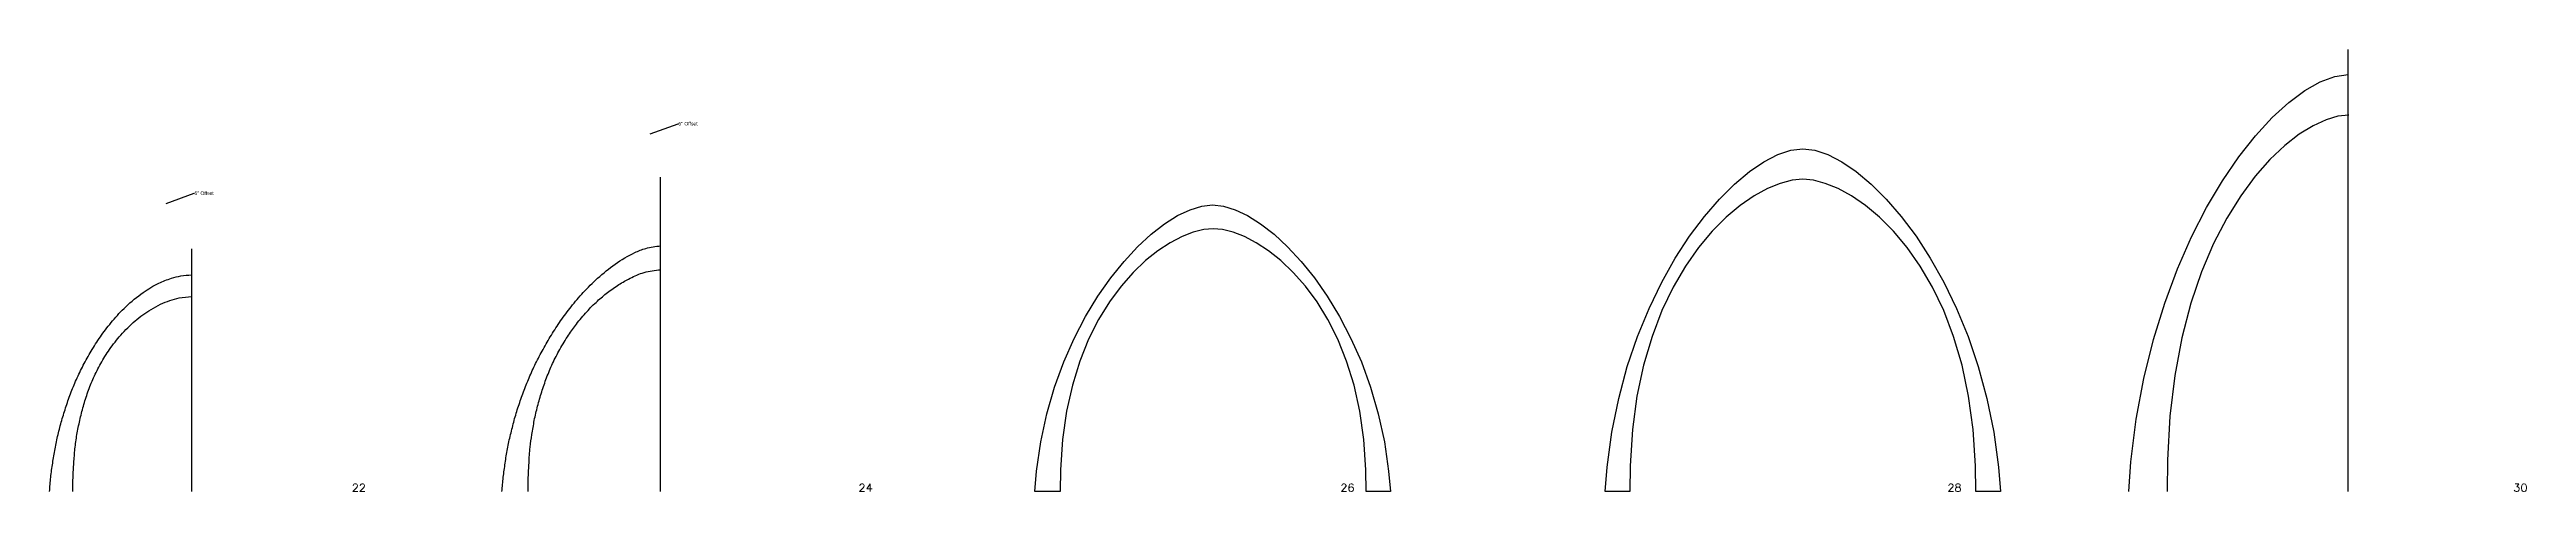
# Model space of a CAD drawing. Header units: inches. Extents: x -241 to 10083, y -1696 to 1281.
# Drawn here: x 4553 to 7340, y 195 to 692 of the extents above; entities that cross this region are included whole.
import ezdxf
from ezdxf import colors
from ezdxf.entities.mleader import LeaderData, LeaderLine
from ezdxf.math import Vec2, Vec3

# ---------------------------------------------------------------- set-up
doc = ezdxf.new("R2010")
doc.units = ezdxf.units.IN
doc.header["$MEASUREMENT"] = 0
doc.layers.add('Annotation', color=7, linetype='Continuous', lineweight=9)
doc.styles.get("Standard").update_dxf_attribs({"font": 'Arial.ttf'})

msp = doc.modelspace()

# ---------------------------------------------------------------- linework, layer by layer
for p, q in [((7139.0425, 194.83764), (7139.0425, 692.41001)), ((5240.66609, 194.83764), (5240.66609, 548.57224)), ((4713.14223, 194.83764), (4713.14223, 467.81385))]:
    msp.add_line(p, q)
for points in [[(6892.41156, 194.83764), (6894.81296, 228.08895), (6900.7809, 276.22204), (6909.26862, 322.15183), (6920.00177, 365.75387), (6932.706, 406.90367), (6947.10697, 445.47677), (6962.93033, 481.3487), (6979.90174, 514.395), (6997.74684, 544.49118), (7016.19129, 571.51279), (7034.96075, 595.33535), (7053.78087, 615.83439), (7072.37729, 632.88545), (7090.47568, 646.36405), (7107.80168, 656.14572), (7124.08096, 662.10601), (7139.03915, 664.12043), (7139.0425, 664.11998)], [(7139.79436, 618.49256), (7127.57194, 617.17324), (7114.34789, 613.27966), (7099.72356, 606.55761), (7084.08486, 596.90732), (7067.78778, 584.25646), (7051.16769, 568.54316), (7034.54698, 549.70898), (7018.24004, 527.6962), (7002.55646, 502.44672), (6987.80302, 473.90172), (6974.28503, 442.00165), (6962.30715, 406.68647), (6952.17392, 367.89586), (6944.19004, 325.56955), (6938.66051, 279.64751), (6935.88809, 230.02488), (6935.6834, 194.79116)]]:
    msp.add_lwpolyline(points)
for points in [[(6525.6347, 580.59917), (6539.11795, 578.94331), (6553.79191, 574.04391), (6569.40929, 566.0033), (6585.72283, 554.92376), (6602.48524, 540.90761), (6619.44925, 524.05714), (6636.36756, 504.47465), (6652.99292, 482.26244), (6669.07803, 457.52283), (6684.37561, 430.35811), (6698.63839, 400.87058), (6711.61909, 369.16255), (6723.07044, 335.33631), (6732.74514, 299.49418), (6740.39592, 261.73844), (6745.7755, 222.17141), (6747.94495, 194.83764), (6720.09395, 194.83764), (6719.90986, 223.6888), (6717.33539, 264.46386), (6712.19012, 302.27748), (6704.75156, 337.1753), (6695.29725, 369.20296), (6684.10471, 398.40611), (6671.45145, 424.83039), (6657.61501, 448.52144), (6642.8729, 469.52491), (6627.50264, 487.88645), (6611.78176, 503.65169), (6595.98779, 516.86628), (6580.39823, 527.57587), (6565.29062, 535.82609), (6550.94249, 541.6626), (6537.63134, 545.13103), (6525.6347, 546.27703), (6513.63755, 545.13103), (6500.326, 541.6626), (6485.97759, 535.82609), (6470.86981, 527.57587), (6455.28018, 516.86628), (6439.4862, 503.65169), (6423.76538, 487.88645), (6408.39524, 469.52491), (6393.65329, 448.52144), (6379.81703, 424.83039), (6367.16397, 398.40611), (6355.97162, 369.20296), (6346.5175, 337.1753), (6339.07911, 302.27748), (6333.93397, 264.46386), (6331.35957, 223.6888), (6331.17549, 194.83764), (6303.32449, 194.83764), (6305.49393, 222.17141), (6310.87351, 261.73844), (6318.52429, 299.49418), (6328.19899, 335.33631), (6339.65033, 369.16255), (6352.63103, 400.87058), (6366.89382, 430.35811), (6382.1914, 457.52283), (6398.27651, 482.26244), (6414.90186, 504.47465), (6431.82018, 524.05714), (6448.78418, 540.90761), (6465.54659, 554.92376), (6481.86013, 566.0033), (6497.47751, 574.04391), (6512.15146, 578.94331)], [(5861.62502, 517.54975), (5873.75784, 516.16449), (5886.9621, 512.06575), (5901.01529, 505.33915), (5915.69488, 496.07027), (5930.77837, 484.34472), (5946.04323, 470.24808), (5961.26696, 453.86596), (5976.22704, 435.28395), (5990.70095, 414.58765), (6004.46618, 391.86266), (6017.30021, 367.19457), (6028.98053, 340.66897), (6039.28462, 312.37148), (6047.98997, 282.38767), (6054.87406, 250.80315), (6059.71438, 217.70352), (6061.66356, 194.83764), (6061.19871, 194.83764), (6060.23749, 194.83764), (6058.85082, 194.83764), (6057.10961, 194.83764), (6055.08475, 194.83764), (6052.84717, 194.83764), (6050.46777, 194.83764), (6048.01746, 194.83764), (6045.56716, 194.83764), (6043.18776, 194.83764), (6040.95018, 194.83764), (6038.92532, 194.83764), (6037.18411, 194.83764), (6035.79744, 194.83764), (6034.83622, 194.83764), (6034.37137, 194.83764), (6034.20536, 219.11859), (6031.92804, 253.43468), (6027.37668, 285.25848), (6020.79676, 314.62841), (6012.43377, 341.58288), (6002.5332, 366.16027), (5991.34053, 388.39902), (5979.10124, 408.33751), (5966.06083, 426.01415), (5952.46477, 441.46736), (5938.55856, 454.73553), (5924.58768, 465.85707), (5910.79761, 474.8704), (5897.43385, 481.8139), (5884.74188, 486.726), (5872.96718, 489.6451), (5862.35523, 490.60959), (5851.74269, 489.6451), (5839.96739, 486.726), (5827.27482, 481.8139), (5813.91048, 474.8704), (5800.11986, 465.85707), (5786.14844, 454.73553), (5772.24171, 441.46736), (5758.64518, 426.01415), (5745.60432, 408.33751), (5733.36462, 388.39902), (5722.17158, 366.16027), (5712.27069, 341.58288), (5703.90744, 314.62841), (5697.32731, 285.25848), (5692.7758, 253.43468), (5690.4984, 219.11859), (5690.33064, 194.83764), (5689.84103, 194.83764), (5688.82862, 194.83764), (5687.3681, 194.83764), (5685.53414, 194.83764), (5683.40145, 194.83764), (5681.04469, 194.83764), (5678.53856, 194.83764), (5675.95775, 194.83764), (5673.37694, 194.83764), (5670.87081, 194.83764), (5668.51406, 194.83764), (5666.38136, 194.83764), (5664.54741, 194.83764), (5663.08688, 194.83764), (5662.07447, 194.83764), (5661.58487, 194.83764), (5663.53271, 217.70352), (5668.37355, 250.80315), (5675.2581, 282.38767), (5683.96384, 312.37148), (5694.26827, 340.66897), (5705.94888, 367.19457), (5718.78315, 391.86266), (5732.54857, 414.58765), (5747.02263, 435.28395), (5761.98283, 453.86596), (5777.20665, 470.24808), (5792.47158, 484.34472), (5807.55511, 496.07027), (5822.23473, 505.33915), (5836.28792, 512.06575), (5849.49219, 516.16449)]]:
    msp.add_lwpolyline(points, close=True)
for points in [[(5062.23636, 194.83764), (5063.65579, 210.83764), (5065.86263, 226.83764), (5068.29237, 242.83764), (5071.93004, 258.83764), (5075.93374, 274.83764), (5080.76855, 290.83764), (5086.46901, 306.83764), (5092.77218, 322.83764), (5100.10498, 338.83764), (5108.45978, 354.83764), (5117.75907, 370.83764), (5128.20352, 386.83764), (5140.06205, 402.83764), (5153.72819, 418.83764), (5169.83739, 434.83764), (5189.54033, 450.83764), (5211.79635, 463.82591), (5223.95239, 468.46457), (5240.66275, 471.40804)], [(4553.23852, 194.83764), (4554.6186, 210.83764), (4556.80953, 226.83764), (4559.44686, 242.83764), (4562.7593, 258.83764), (4567.01318, 274.83764), (4571.92444, 290.83764), (4577.59837, 306.83764), (4584.33943, 322.83764), (4592.20737, 338.83764), (4601.26169, 354.83764), (4611.77486, 370.83764), (4624.14371, 386.83764), (4639.00833, 402.8596), (4658.71604, 418.83764), (4676.19428, 429.36379), (4690.26603, 434.83764), (4701.05254, 437.54008), (4713.14223, 438.58621)], [(5091.69774, 194.8021), (5091.8117, 210.83764), (5092.62368, 226.83764), (5093.85926, 244.74825), (5095.95398, 258.83764), (5098.59264, 274.83764), (5102.31902, 290.83764), (5106.95967, 306.83764), (5112.44669, 322.83764), (5119.1471, 338.83764), (5127.37479, 354.83764), (5137.10899, 370.83764), (5145.97034, 383.22263), (5157.61245, 397.15228), (5169.61103, 409.20644), (5180.98551, 418.83764), (5193.78686, 427.82183), (5206.28472, 434.83764), (5222.08231, 441.35294), (5240.66609, 444.47035)], [(4579.59652, 194.8125), (4579.67708, 210.83764), (4580.55233, 226.83764), (4581.86064, 242.83764), (4584.07121, 258.83764), (4587.26531, 274.83764), (4591.31024, 290.83764), (4596.40603, 306.83764), (4602.79806, 322.83764), (4610.85103, 338.83764), (4620.80482, 354.83764), (4633.41565, 370.83764), (4649.5024, 386.83764), (4667.41784, 399.73186), (4678.23337, 405.54221), (4698.97214, 412.64822), (4713.14223, 414.36941)]]:
    msp.add_spline(points, degree=3)
at = {"layer": 'Annotation'}
for points in [[(4894.79572, 201.26784), (4894.79572, 201.66973), (4895.19761, 202.47351), (4895.59949, 202.8754), (4896.40327, 203.27728), (4898.01082, 203.27728), (4898.8146, 202.8754), (4899.21649, 202.47351), (4899.61837, 201.66973), (4899.61837, 200.86596), (4899.21649, 200.06218), (4898.41271, 198.85652), (4894.39383, 194.83764), (4900.02026, 194.83764)], [(4902.83348, 201.26784), (4902.83348, 201.66973), (4903.23537, 202.47351), (4903.63725, 202.8754), (4904.44103, 203.27728), (4906.04858, 203.27728), (4906.85236, 202.8754), (4907.25425, 202.47351), (4907.65613, 201.66973), (4907.65613, 200.86596), (4907.25425, 200.06218), (4906.45047, 198.85652), (4902.43159, 194.83764), (4908.05802, 194.83764)], [(5464.94509, 201.26784), (5464.94509, 201.66973), (5465.34698, 202.47351), (5465.74886, 202.8754), (5466.55264, 203.27728), (5468.16019, 203.27728), (5468.96397, 202.8754), (5469.36586, 202.47351), (5469.76774, 201.66973), (5469.76774, 200.86596), (5469.36586, 200.06218), (5468.56208, 198.85652), (5464.5432, 194.83764), (5470.16963, 194.83764)], [(5476.59984, 194.83764), (5476.59984, 203.27728), (5472.58096, 197.65085), (5478.60928, 197.65085)], [(6006.91657, 201.26784), (6006.91657, 201.66973), (6007.31845, 202.47351), (6007.72034, 202.8754), (6008.52412, 203.27728), (6010.13167, 203.27728), (6010.93545, 202.8754), (6011.33733, 202.47351), (6011.73922, 201.66973), (6011.73922, 200.86596), (6011.33733, 200.06218), (6010.53356, 198.85652), (6006.51468, 194.83764), (6012.14111, 194.83764)], [(6019.77698, 202.07162), (6019.3751, 202.8754), (6018.16943, 203.27728), (6017.36565, 203.27728), (6016.15999, 202.8754), (6015.35621, 201.66973), (6014.95433, 199.66029), (6014.95433, 197.65085), (6015.35621, 196.0433), (6016.15999, 195.23952), (6017.36565, 194.83764), (6017.76754, 194.83764), (6018.97321, 195.23952), (6019.77698, 196.0433), (6020.17887, 197.24896), (6020.17887, 197.65085), (6019.77698, 198.85652), (6018.97321, 199.66029), (6017.76754, 200.06218), (6017.36565, 200.06218), (6016.15999, 199.66029), (6015.35621, 198.85652), (6014.95433, 197.65085)], [(6689.78842, 201.26784), (6689.78842, 201.66973), (6690.19031, 202.47351), (6690.5922, 202.8754), (6691.39598, 203.27728), (6693.00353, 203.27728), (6693.8073, 202.8754), (6694.20919, 202.47351), (6694.61108, 201.66973), (6694.61108, 200.86596), (6694.20919, 200.06218), (6693.40542, 198.85652), (6689.38654, 194.83764), (6695.01297, 194.83764)], [(7326.85238, 203.27728), (7331.27315, 203.27728), (7328.86182, 200.06218), (7330.06748, 200.06218), (7330.87126, 199.66029), (7331.27315, 199.2584), (7331.67504, 198.05274), (7331.67504, 197.24896), (7331.27315, 196.0433), (7330.46937, 195.23952), (7329.26371, 194.83764), (7328.05804, 194.83764), (7326.85238, 195.23952), (7326.45049, 195.64141), (7326.0486, 196.44519)]]:
    msp.add_lwpolyline(points, dxfattribs=at)
for points in [[(6699.43374, 194.83764), (6701.04129, 194.83764), (6702.24695, 195.23952), (6702.64884, 195.64141), (6703.05073, 196.44519), (6703.05073, 197.65085), (6702.64884, 198.45463), (6701.84506, 199.2584), (6700.6394, 199.66029), (6699.03185, 200.06218), (6698.22807, 200.46407), (6697.82618, 201.26784), (6697.82618, 202.07162), (6698.22807, 202.8754), (6699.43374, 203.27728), (6701.04129, 203.27728), (6702.24695, 202.8754), (6702.64884, 202.07162), (6702.64884, 201.26784), (6702.24695, 200.46407), (6701.44318, 200.06218), (6699.83562, 199.66029), (6698.62996, 199.2584), (6697.82618, 198.45463), (6697.4243, 197.65085), (6697.4243, 196.44519), (6697.82618, 195.64141), (6698.22807, 195.23952)], [(7337.30147, 194.83764), (7338.50713, 195.23952), (7339.31091, 196.44519), (7339.7128, 198.45463), (7339.7128, 199.66029), (7339.31091, 201.66973), (7338.50713, 202.8754), (7337.30147, 203.27728), (7336.49769, 203.27728), (7335.29203, 202.8754), (7334.48825, 201.66973), (7334.08637, 199.66029), (7334.08637, 198.45463), (7334.48825, 196.44519), (7335.29203, 195.23952), (7336.49769, 194.83764)]]:
    msp.add_lwpolyline(points, close=True, dxfattribs=at)

# ---------------------------------------------------------------- leaders
ml = msp.add_multileader_mtext('Standard', dxfattribs=at)
ml.set_content('\\A1;5" Offset', color=256)
ml.set_leader_properties()
ml.build(insert=Vec2(0, 0))
ml.multileader.update_dxf_attribs({"text_right_attachment_type": 6, "dogleg_length": 0.36, "arrow_head_size": 0.18})
ctx = ml.context
ctx.base_point, ctx.arrow_head_size, ctx.landing_gap_size, ctx.plane_origin = Vec3(5260.6798, 608.85984), 0.18, 0.09, Vec3(5396.21893, 573.62045)
ctx.right_attachment = 6
notes = []
notes.append((ctx, [(1, (1, 1, 0), (5260.3198, 608.85984), (1, 0), 0.36, [(0, [(5228.6472, 597.40213)], 0, [])])]))
ctx.mtext.insert, ctx.mtext.flow_direction = Vec3(5260.7698, 610.88713), 5
ml = msp.add_multileader_mtext('Standard', dxfattribs=at)
ml.set_content('\\A1;5" Offset', color=256)
ml.set_leader_properties()
ml.build(insert=Vec2(0, 0))
ml.multileader.update_dxf_attribs({"text_right_attachment_type": 6, "dogleg_length": 0.36, "arrow_head_size": 0.18})
ctx = ml.context
ctx.base_point, ctx.arrow_head_size, ctx.landing_gap_size, ctx.plane_origin = Vec3(4716.28121, 530.60655), 0.18, 0.09, Vec3(4851.82034, 495.36716)
ctx.right_attachment = 6
notes.append((ctx, [(1, (1, 1, 0), (4715.92121, 530.60655), (1, 0), 0.36, [(0, [(4684.24861, 519.14883)], 0, [])])]))
ctx.mtext.insert, ctx.mtext.flow_direction = Vec3(4716.37121, 532.63383), 5
for ctx, leaders in notes:
    for number, flags, end, landing, length, lines in leaders:
        leader = LeaderData()
        leader.index, (leader.has_last_leader_line, leader.has_dogleg_vector, leader.attachment_direction) = number, flags
        leader.last_leader_point, leader.dogleg_vector, leader.dogleg_length = Vec3(end), Vec3(landing), length
        for number, points, colour, breaks in lines:
            line = LeaderLine()
            line.index, line.vertices, line.color, line.breaks = number, Vec3.list(points), colors.encode_raw_color(colour), breaks
            leader.lines.append(line)
        ctx.leaders.append(leader)

doc.saveas('drawing.dxf')
